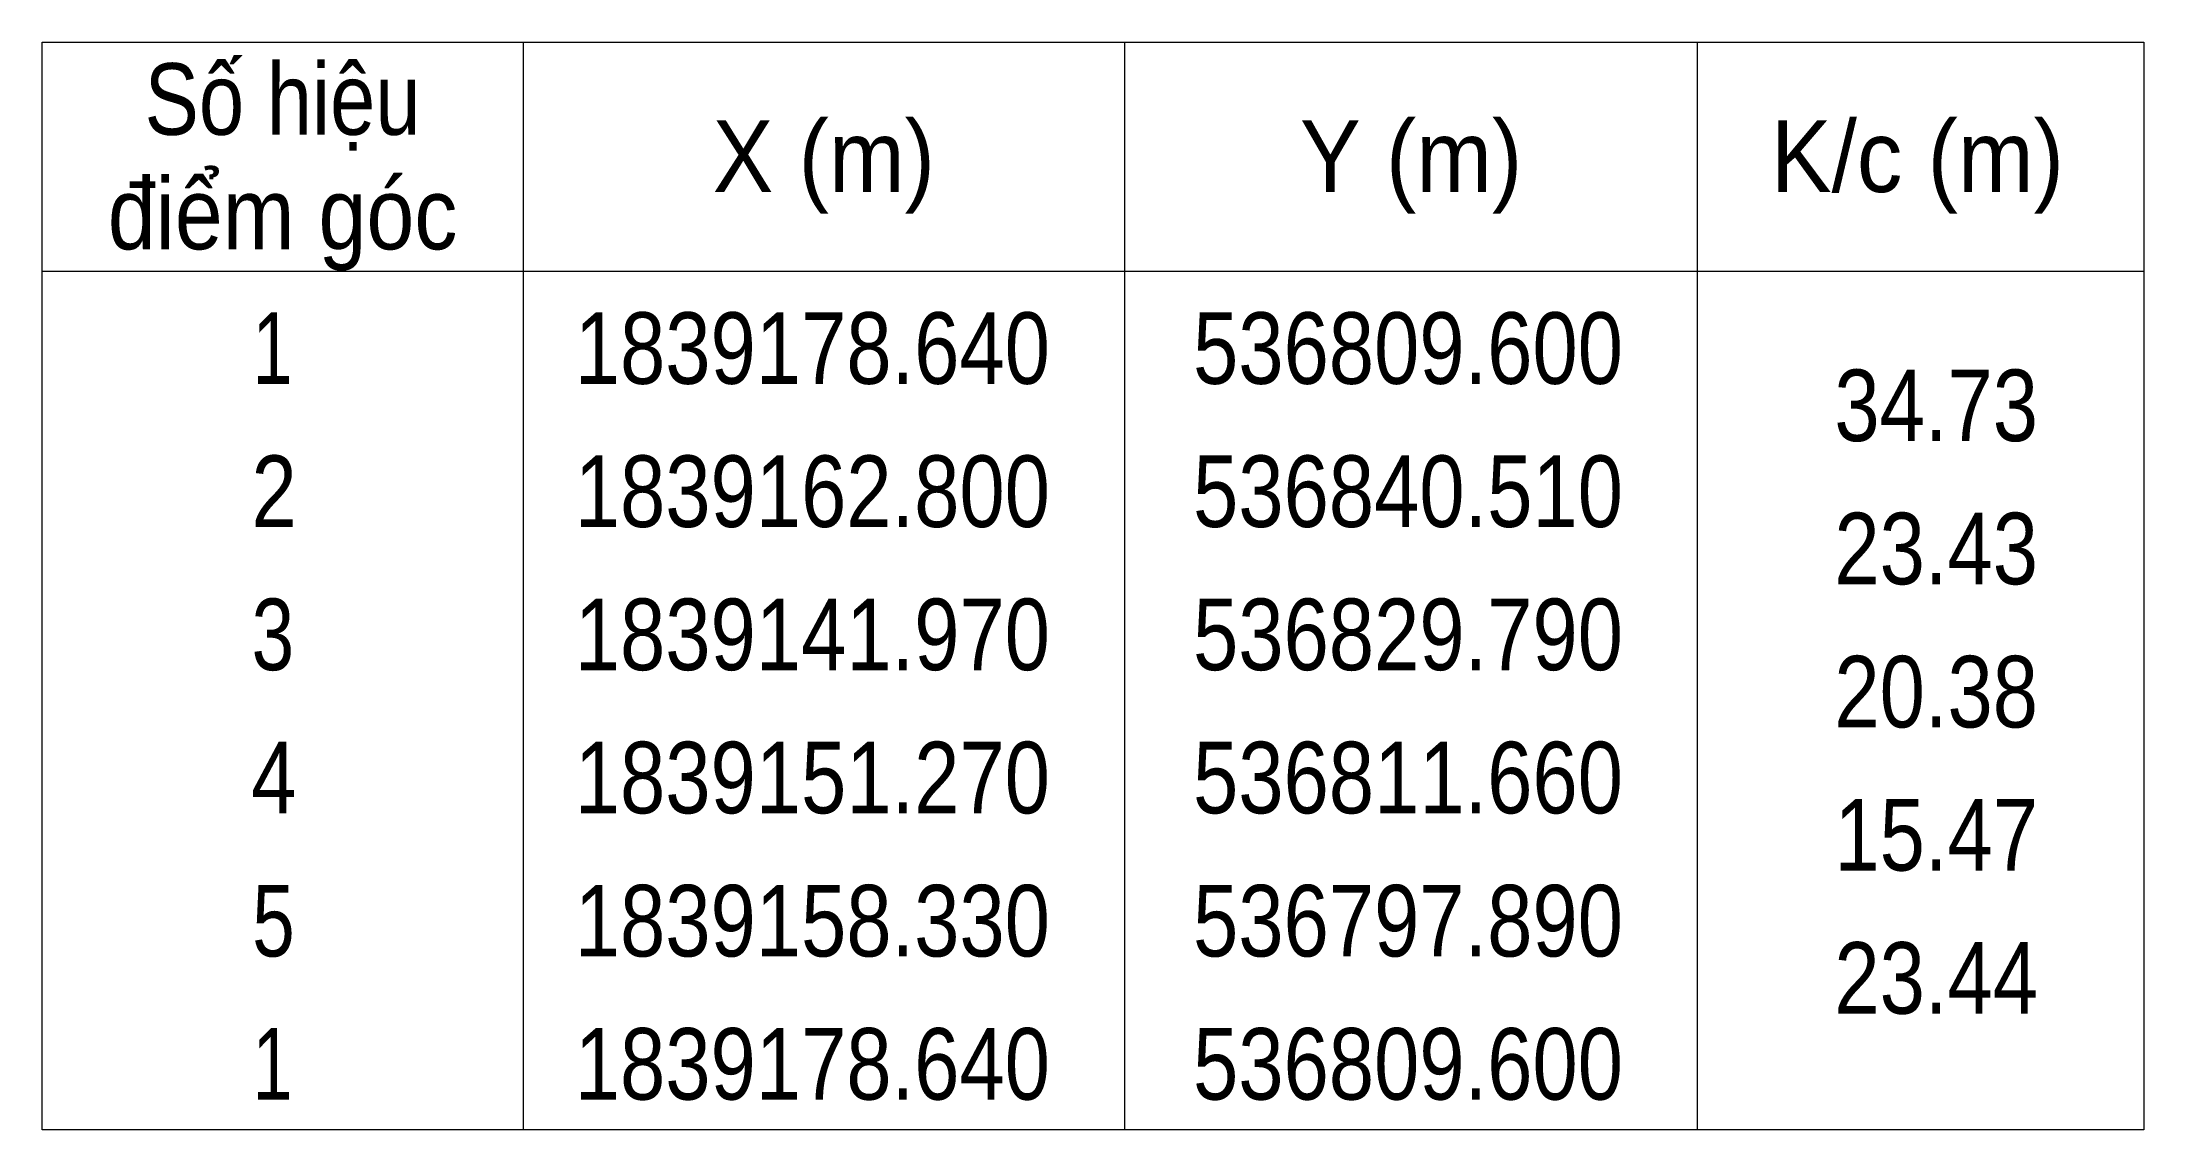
# Model space of a CAD drawing. Header units: metres. Extents: x 536380 to 537292, y 1839076 to 1839222.
# Drawn here: x 536922.84 to 536959.54, y 1839126.34 to 1839145.34 of the extents above; entities that cross this region are included whole.
import ezdxf
from ezdxf.enums import TextEntityAlignment as Align

# ---------------------------------------------------------------- set-up
doc = ezdxf.new("R2010")
doc.units = ezdxf.units.M
doc.header["$LTSCALE"] = 0.56
doc.layers.add('63', color=7, linetype='Continuous', lineweight=13)

msp = doc.modelspace()

# ---------------------------------------------------------------- texts
at = {"layer": '63'}
for s, width, p in [('Số hiệu', 0.85, (536927.04, 1839143.72)), ('X (m)', 0.95, (536936.49, 1839142.72)), ('Y (m)', 0.95, (536946.745, 1839142.72)), ('K/c (m)', 0.95, (536955.585, 1839142.72)), ('điểm góc', 0.9, (536927.04, 1839141.72)), (' 1', 0.75, (536926.69, 1839139.37)), ('1839178.640', 0.85, (536936.29, 1839139.37)), ('536809.600', 0.85, (536946.69, 1839139.37)), (' 2', 0.85, (536926.695, 1839136.87)), ('1839162.800', 0.85, (536936.29, 1839136.87)), ('536840.510', 0.85, (536946.69, 1839136.87)), (' 3', 0.8, (536926.685, 1839134.37)), ('1839141.970', 0.85, (536936.29, 1839134.37)), ('536829.790', 0.85, (536946.69, 1839134.37)), (' 4', 0.85, (536926.69, 1839131.87)), ('1839151.270', 0.85, (536936.29, 1839131.87)), ('536811.660', 0.85, (536946.69, 1839131.87)), (' 5', 0.8, (536926.695, 1839129.37)), ('1839158.330', 0.85, (536936.29, 1839129.37)), ('536797.890', 0.85, (536946.69, 1839129.37)), (' 1', 0.75, (536926.69, 1839126.87)), ('1839178.640', 0.85, (536936.29, 1839126.87)), ('536809.600', 0.85, (536946.69, 1839126.87))]:
    msp.add_text(s, height=1.25, dxfattribs=dict(at, width=width)).set_placement(p, align=Align.CENTER)
at = {"layer": '63', "width": 0.85}
for s, p in [('34.73', (536957.69, 1839138.37)), ('23.43', (536957.69, 1839135.87)), ('20.38', (536957.69, 1839133.37)), ('15.47', (536957.69, 1839130.87)), ('23.44', (536957.69, 1839128.37))]:
    msp.add_text(s, height=1.25, dxfattribs=at).set_placement(p, align=Align.RIGHT)

# ---------------------------------------------------------------- linework, layer by layer
at = {"layer": '63'}
for p, q in [((536931.24, 1839145.34), (536931.24, 1839126.34)), ((536941.74, 1839145.34), (536941.74, 1839126.34)), ((536951.74, 1839145.34), (536951.74, 1839126.34)), ((536922.84, 1839141.34), (536959.54, 1839141.34))]:
    msp.add_line(p, q, dxfattribs=at)
msp.add_lwpolyline([(536922.84, 1839145.34), (536959.54, 1839145.34), (536959.54, 1839126.34), (536922.84, 1839126.34)], close=True, dxfattribs=at)

msp.set_redraw_order([(e.dxf.handle, doc.entitydb.next_handle()) for e in msp.query("TEXT MTEXT ATTDEF DIMENSION ARC_DIMENSION")])  # texts and dimensions are drawn at this point

doc.saveas('drawing.dxf')
